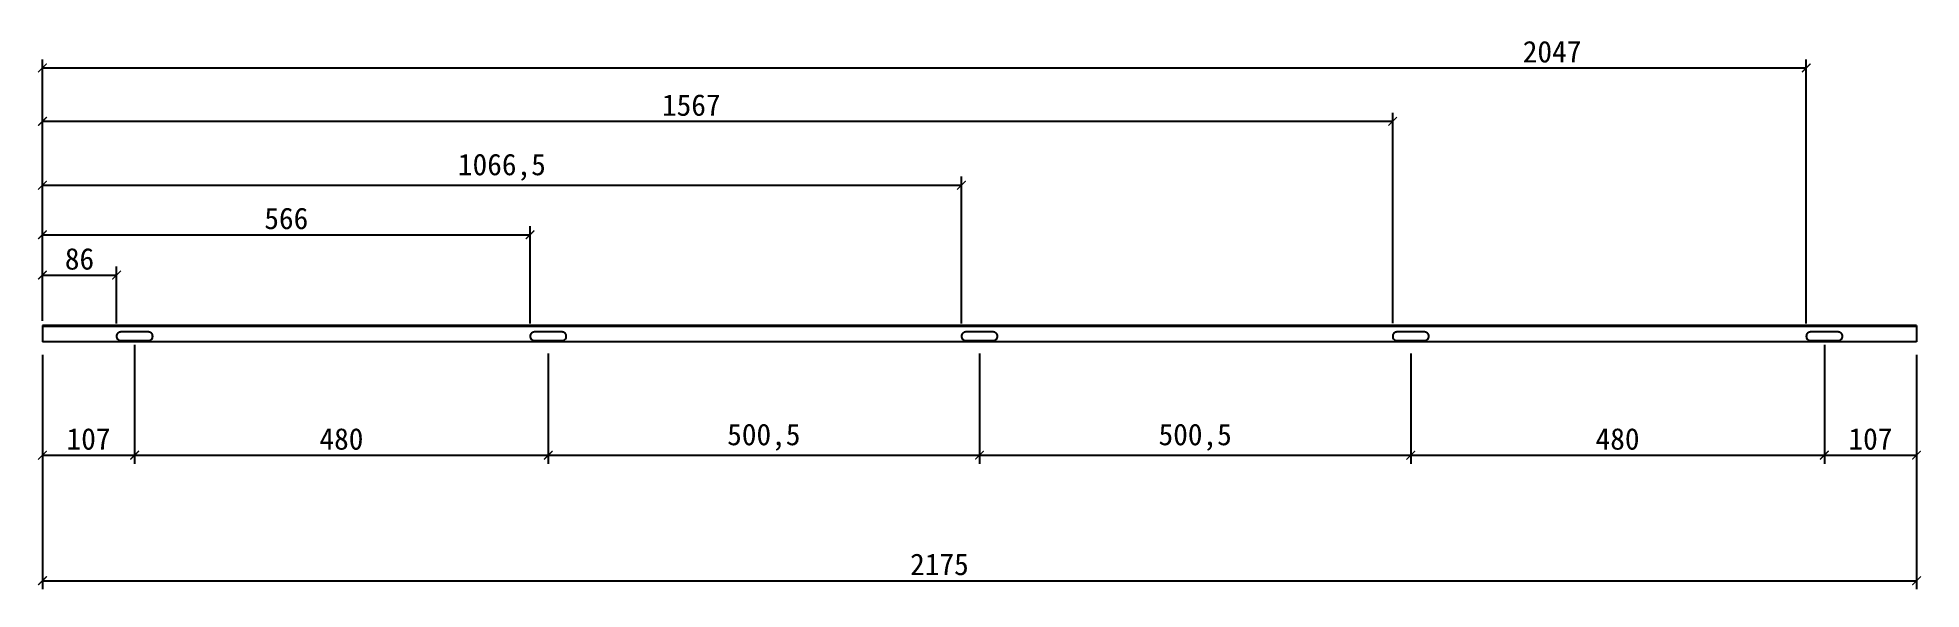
# Model space of a CAD drawing. Header units: millimetres. Extents: x -44117 to 256353, y -2095463 to 65325.
# Drawn here: x 123759 to 125945, y -976371 to -975731 of the extents above; entities that cross this region are included whole.
import ezdxf

# ---------------------------------------------------------------- set-up
doc = ezdxf.new("R2010")
doc.units = ezdxf.units.MM
doc.header["$LTSCALE"] = 10
doc.dimstyles.new('ISO-25', dxfattribs={"dimtxt": 2.5, "dimasz": 2.5, "dimexe": 1, "dimexo": 1, "dimtad": 1, "dimtxsty": 'Standard', "dimblk": 'ARCHTICK', "dimcen": 2.5, "dimadec": 0, "dimazin": 0, "dimtfac": 1, "dimtmove": 0, "dimatfit": 3, "dimfxl": 0, "dimarcsym": 0})

msp = doc.modelspace()

# ---------------------------------------------------------------- blocks, each defined once
blk = doc.blocks.new('_ArchTick')
at = {"color": 0, "linetype": 'ByBlock', "const_width": 0.15}
blk.add_lwpolyline([(-0.5, -0.5), (0.5, 0.5)], dxfattribs=at)
blk = doc.blocks.new('*D6712')
at = {"color": 0, "lineweight": -2}
for p, q in [((123764.5, -976099.1), (123764.5, -976371.2)), ((125939.5, -976099.1), (125939.5, -976371.2)), ((123764.5, -976361.2), (125939.5, -976361.2))]:
    blk.add_line(p, q, dxfattribs=at)
at = {"layer": 'Defpoints', "color": 0}
for p in [(123764.5, -976084.1), (125939.5, -976084.1), (125939.5, -976361.2)]:
    blk.add_point(p, dxfattribs=at)
at = {"color": 0, "lineweight": -2, "xscale": 10, "yscale": 10, "zscale": 10, "rotation": 180}
blk.add_blockref('_ArchTick', (123764.5, -976361.2), dxfattribs=at)
at = {"color": 0, "lineweight": -2, "xscale": 10, "yscale": 10, "zscale": 10}
blk.add_blockref('_ArchTick', (125939.5, -976361.2), dxfattribs=at)
at = {"color": 0, "insert": (124805.5, -976342.4), "char_height": 25, "attachment_point": 5}
blk.add_mtext('2175', dxfattribs=at)
blk = doc.blocks.new('*D6713')
at = {"color": 0, "lineweight": -2}
for p, q in [((123764.5, -976099.1), (123764.5, -976225.6)), ((123871.5, -976087.7), (123871.5, -976225.6)), ((123764.5, -976215.6), (123871.5, -976215.6))]:
    blk.add_line(p, q, dxfattribs=at)
at = {"layer": 'Defpoints', "color": 0}
for p in [(123871.5, -976072.7), (123764.5, -976084.1), (123871.5, -976215.6)]:
    blk.add_point(p, dxfattribs=at)
at = {"color": 0, "lineweight": -2, "xscale": 10, "yscale": 10, "zscale": 10, "rotation": 180}
blk.add_blockref('_ArchTick', (123764.5, -976215.6), dxfattribs=at)
at = {"color": 0, "lineweight": -2, "xscale": 10, "yscale": 10, "zscale": 10}
blk.add_blockref('_ArchTick', (123871.5, -976215.6), dxfattribs=at)
at = {"color": 0, "insert": (123818, -976196.9), "char_height": 25, "attachment_point": 5}
blk.add_mtext('107', dxfattribs=at)
blk = doc.blocks.new('*D6714')
at = {"color": 0, "lineweight": -2}
for p, q in [((125832.5, -976087.7), (125832.5, -976225.6)), ((125939.5, -976099.1), (125939.5, -976225.6)), ((125832.5, -976215.6), (125939.5, -976215.6))]:
    blk.add_line(p, q, dxfattribs=at)
at = {"layer": 'Defpoints', "color": 0}
for p in [(125832.5, -976072.7), (125939.5, -976084.1), (125939.5, -976215.6)]:
    blk.add_point(p, dxfattribs=at)
at = {"color": 0, "lineweight": -2, "xscale": 10, "yscale": 10, "zscale": 10, "rotation": 180}
blk.add_blockref('_ArchTick', (125832.5, -976215.6), dxfattribs=at)
at = {"color": 0, "lineweight": -2, "xscale": 10, "yscale": 10, "zscale": 10}
blk.add_blockref('_ArchTick', (125939.5, -976215.6), dxfattribs=at)
at = {"color": 0, "insert": (125886, -976196.9), "char_height": 25, "attachment_point": 5}
blk.add_mtext('107', dxfattribs=at)
blk = doc.blocks.new('*D6715')
at = {"color": 0, "lineweight": -2}
for p, q in [((123764.5, -976051.5), (123764.5, -975996.7)), ((123764.5, -976006.7), (123850.5, -976006.7)), ((123850.5, -976062.7), (123850.5, -975996.7))]:
    blk.add_line(p, q, dxfattribs=at)
at = {"layer": 'Defpoints', "color": 0}
for p in [(123850.5, -976006.7), (123764.5, -976066.5), (123850.5, -976077.7)]:
    blk.add_point(p, dxfattribs=at)
at = {"color": 0, "lineweight": -2, "xscale": 10, "yscale": 10, "zscale": 10, "rotation": 180}
blk.add_blockref('_ArchTick', (123764.5, -976006.7), dxfattribs=at)
at = {"color": 0, "lineweight": -2, "xscale": 10, "yscale": 10, "zscale": 10}
blk.add_blockref('_ArchTick', (123850.5, -976006.7), dxfattribs=at)
at = {"color": 0, "insert": (123807.5, -975988), "char_height": 25, "attachment_point": 5}
blk.add_mtext('86', dxfattribs=at)
blk = doc.blocks.new('*D6716')
at = {"color": 0, "lineweight": -2}
for p, q in [((123764.5, -976059.6), (123764.5, -975756.4)), ((123764.5, -975766.4), (125811.5, -975766.4)), ((125811.5, -976062.7), (125811.5, -975756.4))]:
    blk.add_line(p, q, dxfattribs=at)
at = {"layer": 'Defpoints', "color": 0}
for p in [(125811.5, -975766.4), (123764.5, -976074.6), (125811.5, -976077.7)]:
    blk.add_point(p, dxfattribs=at)
at = {"color": 0, "lineweight": -2, "xscale": 10, "yscale": 10, "zscale": 10, "rotation": 180}
blk.add_blockref('_ArchTick', (123764.5, -975766.4), dxfattribs=at)
at = {"color": 0, "lineweight": -2, "xscale": 10, "yscale": 10, "zscale": 10}
blk.add_blockref('_ArchTick', (125811.5, -975766.4), dxfattribs=at)
at = {"color": 0, "insert": (125516.5, -975747.7), "char_height": 25, "attachment_point": 5}
blk.add_mtext('2047', dxfattribs=at)
blk = doc.blocks.new('*D6717')
at = {"color": 0, "lineweight": -2}
for p, q in [((125352.5, -976097.7), (125352.5, -976225.6)), ((125832.5, -976097.7), (125832.5, -976225.6)), ((125352.5, -976215.6), (125832.5, -976215.6))]:
    blk.add_line(p, q, dxfattribs=at)
at = {"layer": 'Defpoints', "color": 0}
for p in [(125352.5, -976082.7), (125832.5, -976082.7), (125832.5, -976215.6)]:
    blk.add_point(p, dxfattribs=at)
at = {"color": 0, "lineweight": -2, "xscale": 10, "yscale": 10, "zscale": 10, "rotation": 180}
blk.add_blockref('_ArchTick', (125352.5, -976215.6), dxfattribs=at)
at = {"color": 0, "lineweight": -2, "xscale": 10, "yscale": 10, "zscale": 10}
blk.add_blockref('_ArchTick', (125832.5, -976215.6), dxfattribs=at)
at = {"color": 0, "insert": (125592.5, -976196.9), "char_height": 25, "attachment_point": 5}
blk.add_mtext('480', dxfattribs=at)
blk = doc.blocks.new('*D6718')
at = {"color": 0, "lineweight": -2}
for p, q in [((123764.5, -976051.5), (123764.5, -975818.3)), ((123764.5, -975828.3), (125331.5, -975828.3)), ((125331.5, -976062.5), (125331.5, -975818.3))]:
    blk.add_line(p, q, dxfattribs=at)
at = {"layer": 'Defpoints', "color": 0}
for p in [(125331.5, -975828.3), (123764.5, -976066.5), (125331.5, -976077.5)]:
    blk.add_point(p, dxfattribs=at)
at = {"color": 0, "lineweight": -2, "xscale": 10, "yscale": 10, "zscale": 10, "rotation": 180}
blk.add_blockref('_ArchTick', (123764.5, -975828.3), dxfattribs=at)
at = {"color": 0, "lineweight": -2, "xscale": 10, "yscale": 10, "zscale": 10}
blk.add_blockref('_ArchTick', (125331.5, -975828.3), dxfattribs=at)
at = {"color": 0, "insert": (124517.5, -975809.6), "char_height": 25, "attachment_point": 5}
blk.add_mtext('1567', dxfattribs=at)
blk = doc.blocks.new('*D6719')
at = {"color": 0, "lineweight": -2}
for p, q in [((123871.5, -976097.7), (123871.5, -976225.6)), ((124351.5, -976097.7), (124351.5, -976225.6)), ((123871.5, -976215.6), (124351.5, -976215.6))]:
    blk.add_line(p, q, dxfattribs=at)
at = {"layer": 'Defpoints', "color": 0}
for p in [(123871.5, -976082.7), (124351.5, -976082.7), (124351.5, -976215.6)]:
    blk.add_point(p, dxfattribs=at)
at = {"color": 0, "lineweight": -2, "xscale": 10, "yscale": 10, "zscale": 10, "rotation": 180}
blk.add_blockref('_ArchTick', (123871.5, -976215.6), dxfattribs=at)
at = {"color": 0, "lineweight": -2, "xscale": 10, "yscale": 10, "zscale": 10}
blk.add_blockref('_ArchTick', (124351.5, -976215.6), dxfattribs=at)
at = {"color": 0, "insert": (124111.5, -976196.9), "char_height": 25, "attachment_point": 5}
blk.add_mtext('480', dxfattribs=at)
blk = doc.blocks.new('*D6720')
at = {"color": 0, "lineweight": -2}
for p, q in [((124351.5, -976097.7), (124351.5, -976225.6)), ((124852, -976097.7), (124852, -976225.6)), ((124351.5, -976215.6), (124852, -976215.6))]:
    blk.add_line(p, q, dxfattribs=at)
at = {"layer": 'Defpoints', "color": 0}
for p in [(124351.5, -976082.7), (124852, -976082.7), (124852, -976215.6)]:
    blk.add_point(p, dxfattribs=at)
at = {"color": 0, "lineweight": -2, "xscale": 10, "yscale": 10, "zscale": 10, "rotation": 180}
blk.add_blockref('_ArchTick', (124351.5, -976215.6), dxfattribs=at)
at = {"color": 0, "lineweight": -2, "xscale": 10, "yscale": 10, "zscale": 10}
blk.add_blockref('_ArchTick', (124852, -976215.6), dxfattribs=at)
at = {"color": 0, "insert": (124601.7, -976194.8), "char_height": 25, "attachment_point": 5}
blk.add_mtext('500,5', dxfattribs=at)
blk = doc.blocks.new('*D6721')
at = {"color": 0, "lineweight": -2}
for p, q in [((124852, -976097.7), (124852, -976225.6)), ((125352.5, -976097.7), (125352.5, -976225.6)), ((124852, -976215.6), (125352.5, -976215.6))]:
    blk.add_line(p, q, dxfattribs=at)
at = {"layer": 'Defpoints', "color": 0}
for p in [(124852, -976082.7), (125352.5, -976082.7), (125352.5, -976215.6)]:
    blk.add_point(p, dxfattribs=at)
at = {"color": 0, "lineweight": -2, "xscale": 10, "yscale": 10, "zscale": 10, "rotation": 180}
blk.add_blockref('_ArchTick', (124852, -976215.6), dxfattribs=at)
at = {"color": 0, "lineweight": -2, "xscale": 10, "yscale": 10, "zscale": 10}
blk.add_blockref('_ArchTick', (125352.5, -976215.6), dxfattribs=at)
at = {"color": 0, "insert": (125102.3, -976194.8), "char_height": 25, "attachment_point": 5}
blk.add_mtext('500,5', dxfattribs=at)
blk = doc.blocks.new('*D6722')
at = {"color": 0, "lineweight": -2}
for p, q in [((123764.5, -976059.6), (123764.5, -975949.9)), ((123764.5, -975959.9), (124330.5, -975959.9)), ((124330.5, -976062.7), (124330.5, -975949.9))]:
    blk.add_line(p, q, dxfattribs=at)
at = {"layer": 'Defpoints', "color": 0}
for p in [(124330.5, -975959.9), (123764.5, -976074.6), (124330.5, -976077.7)]:
    blk.add_point(p, dxfattribs=at)
at = {"color": 0, "lineweight": -2, "xscale": 10, "yscale": 10, "zscale": 10, "rotation": 180}
blk.add_blockref('_ArchTick', (123764.5, -975959.9), dxfattribs=at)
at = {"color": 0, "lineweight": -2, "xscale": 10, "yscale": 10, "zscale": 10}
blk.add_blockref('_ArchTick', (124330.5, -975959.9), dxfattribs=at)
at = {"color": 0, "insert": (124047.5, -975941.1), "char_height": 25, "attachment_point": 5}
blk.add_mtext('566', dxfattribs=at)
blk = doc.blocks.new('*D6723')
at = {"color": 0, "lineweight": -2}
for p, q in [((123764.5, -976059.6), (123764.5, -975892.4)), ((123764.5, -975902.4), (124831, -975902.4)), ((124831, -976062.7), (124831, -975892.4))]:
    blk.add_line(p, q, dxfattribs=at)
at = {"layer": 'Defpoints', "color": 0}
for p in [(124831, -975902.4), (123764.5, -976074.6), (124831, -976077.7)]:
    blk.add_point(p, dxfattribs=at)
at = {"color": 0, "lineweight": -2, "xscale": 10, "yscale": 10, "zscale": 10, "rotation": 180}
blk.add_blockref('_ArchTick', (123764.5, -975902.4), dxfattribs=at)
at = {"color": 0, "lineweight": -2, "xscale": 10, "yscale": 10, "zscale": 10}
blk.add_blockref('_ArchTick', (124831, -975902.4), dxfattribs=at)
at = {"color": 0, "insert": (124297.7, -975881.6), "char_height": 25, "attachment_point": 5}
blk.add_mtext('1066,5', dxfattribs=at)

# ---------------------------------------------------------------- dimensions: what is measured, and where the dimension line sits
for base, p1, p2, override, picture, middle in [((125811.49822, -975766.44774), (123764.49802, -976074.56024), (125811.49822, -976077.66024), {"dimscale": 10, "dimasz": 1, "dimexo": 1.5}, '*D6716', (125516.49812, -975766.44774)), ((125331.50294, -975828.33714), (123764.49802, -976066.46024), (125331.50294, -976077.50123), {"dimscale": 10, "dimasz": 1, "dimexo": 1.5}, '*D6718', (124517.50048, -975828.33714)), ((125939.50281, -976361.18326), (123764.49802, -976084.06024), (125939.50281, -976084.06024), {"dimscale": 10, "dimasz": 1, "dimexo": 1.5, "dimtxsty": 'Standard'}, '*D6712', (124805.50041, -976361.18326))]:
    dim = msp.add_linear_dim(base=base, p1=p1, p2=p2, dimstyle='ISO-25', override=override)
    dim.commit()
    dim.dimension.update_dxf_attribs({"geometry": picture, "text_midpoint": middle, "dimtype": 160})
for base, p1, p2, picture, middle in [((124831.00041, -975902.40156), (123764.49802, -976074.56024), (124831.00041, -976077.66024), '*D6723', (124297.74921, -975881.56822)), ((124330.49822, -975959.89401), (123764.49802, -976074.56024), (124330.49822, -976077.66024), '*D6722', (124047.49812, -975941.14401)), ((123850.49822, -976006.72753), (123764.49802, -976066.46024), (123850.49822, -976077.66024), '*D6715', (123807.49812, -975987.97753)), ((123871.49822, -976215.64983), (123764.49802, -976084.06024), (123871.49822, -976072.66024), '*D6713', (123817.99812, -976196.89983)), ((125939.50281, -976215.64983), (125832.49822, -976072.66024), (125939.50281, -976084.06024), '*D6714', (125886.00051, -976196.89983)), ((124351.49822, -976215.64983), (123871.49822, -976082.66024), (124351.49822, -976082.66024), '*D6719', (124111.49822, -976196.89983)), ((124852.00041, -976215.64983), (124351.49822, -976082.66024), (124852.00041, -976082.66024), '*D6720', (124601.74931, -976194.8165)), ((125352.50041, -976215.64983), (124852.00041, -976082.66024), (125352.50041, -976082.66024), '*D6721', (125102.25041, -976194.8165)), ((125832.49822, -976215.64983), (125352.50041, -976082.66024), (125832.49822, -976082.66024), '*D6717', (125592.49931, -976196.89983))]:
    dim = msp.add_linear_dim(base=base, p1=p1, p2=p2, dimstyle='ISO-25', override={"dimscale": 10, "dimasz": 1, "dimexo": 1.5})
    dim.commit()
    dim.dimension.update_dxf_attribs({"geometry": picture, "text_midpoint": middle})

# ---------------------------------------------------------------- linework, layer by layer
at = {"linetype": 'Continuous'}
for p, q in [((125939.50281, -976065.06024), (123764.49802, -976065.06024)), ((125939.50281, -976066.46024), (123764.49802, -976066.46024)), ((125939.50281, -976084.06024), (123764.49802, -976084.06024))]:
    msp.add_line(p, q, dxfattribs=at)
for p, q in [((123764.49802, -976065.06024), (123764.49802, -976084.06024)), ((125939.50281, -976065.06024), (125939.50281, -976084.06024))]:
    msp.add_line(p, q)
at = {"color": 2, "linetype": 'Continuous'}
for points in [[(123850.49822, -976077.66024), (123850.49822, -976077.66024, 0.4142135624), (123855.49822, -976082.66024), (123887.49822, -976082.66024, 0.4142135624), (123892.49822, -976077.66024), (123892.49822, -976077.66024, 0.4142135624), (123887.49822, -976072.66024), (123855.49822, -976072.66024, 0.4142135624)], [(124330.49822, -976077.66024), (124330.49822, -976077.66024, 0.4142135624), (124335.49822, -976082.66024), (124367.49822, -976082.66024, 0.4142135624), (124372.49822, -976077.66024), (124372.49822, -976077.66024, 0.4142135624), (124367.49822, -976072.66024), (124335.49822, -976072.66024, 0.4142135624)], [(124831.00041, -976077.66024), (124831.00041, -976077.66024, 0.4142135624), (124836.00041, -976082.66024), (124868.00041, -976082.66024, 0.4142135624), (124873.00041, -976077.66024), (124873.00041, -976077.66024, 0.4142135624), (124868.00041, -976072.66024), (124836.00041, -976072.66024, 0.4142135624)], [(125331.50041, -976077.66024), (125331.50041, -976077.66024, 0.4142135624), (125336.50041, -976082.66024), (125368.50041, -976082.66024, 0.4142135624), (125373.50041, -976077.66024), (125373.50041, -976077.66024, 0.4142135624), (125368.50041, -976072.66024), (125336.50041, -976072.66024, 0.4142135624)], [(125811.49822, -976077.66024), (125811.49822, -976077.66024, 0.4142135624), (125816.49822, -976082.66024), (125848.49822, -976082.66024, 0.4142135624), (125853.49822, -976077.66024), (125853.49822, -976077.66024, 0.4142135624), (125848.49822, -976072.66024), (125816.49822, -976072.66024, 0.4142135624)]]:
    msp.add_lwpolyline(points, format="xyb", close=True, dxfattribs=at)

msp.set_redraw_order([(e.dxf.handle, doc.entitydb.next_handle()) for e in msp.query("TEXT MTEXT ATTDEF DIMENSION ARC_DIMENSION")])  # texts and dimensions are drawn at this point

doc.saveas('drawing.dxf')
